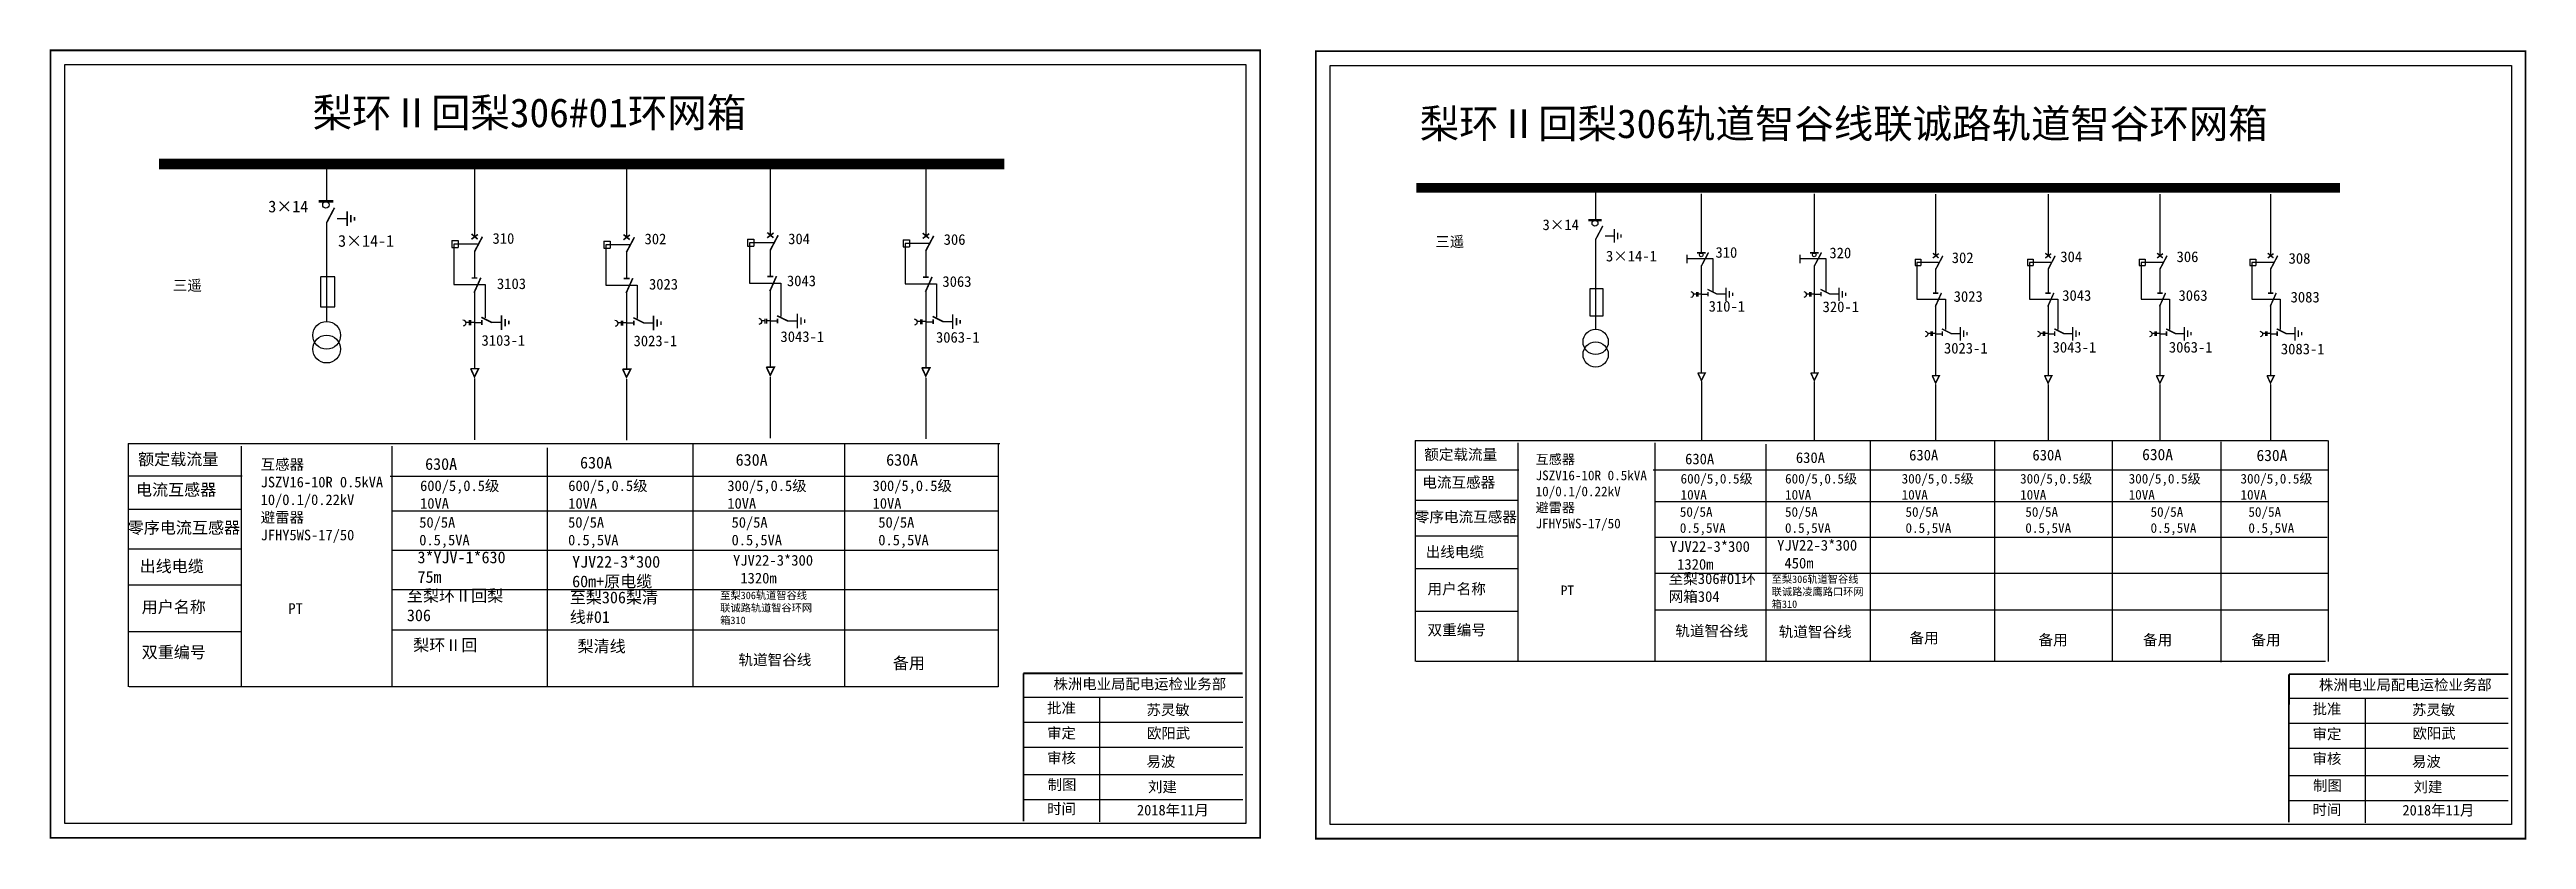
# Model space of a CAD drawing. Extents: x 12 to 417, y -223 to -37.
# Drawn here: x 160.2 to 417.1, y -125.6 to -43.6 of the extents above; entities that cross this region are included whole.
import ezdxf

# ---------------------------------------------------------------- set-up
doc = ezdxf.new("R2010")
doc.units = 0
doc.header["$LTSCALE"] = 0.774411
doc.linetypes.add('ACAD_ISO02W100', pattern=[15, 12, -3])
doc.linetypes.add('CENTER', pattern=[50.8, 31.75, -6.35, 6.35, -6.35])
doc.layers.get('0').update_dxf_attribs({"linetype": 'CONTINUOUS'})
doc.layers.add('2', color=7, linetype='CONTINUOUS')
doc.styles.add('hztxt_txtstyle_0.00_0_0', font='', dxfattribs={"bigfont": 'hztxt.shx'})
doc.styles.add('hztxt_txtstyle_2.70_0_0', font='simkai.ttf', dxfattribs={"height": 2.7})
doc.styles.add('字体', font='', dxfattribs={"height": 2.5})
doc.styles.get('hztxt_txtstyle_0.00_0_0').set_extended_font_data('hztxt')
doc.styles.get('字体').set_extended_font_data('KaiTi_GB2312')

msp = doc.modelspace()

# ---------------------------------------------------------------- texts
at = {"color": 0, "linetype": 'Continuous', "style": 'hztxt_txtstyle_2.70_0_0'}
for s, height, p in [('3×14', 1.22, (182.87, -60.53)), ('3×14', 1.109, (315.05, -62.37)), ('3×14-1', 1.22, (190.11, -64.1)), ('310', 1.109, (206.13, -63.79)), ('302', 1.109, (221.9, -63.84)), ('304', 1.109, (236.8, -63.83)), ('306', 1.109, (252.93, -63.9)), ('310', 1.109, (332.99, -65.24)), ('320', 1.109, (344.81, -65.29)), ('3×14-1', 1.109, (321.63, -65.62)), ('302', 1.109, (357.5, -65.79)), ('304', 1.109, (368.76, -65.69)), ('306', 1.109, (380.82, -65.69)), ('308', 1.109, (392.44, -65.86)), ('3103', 1.109, (206.59, -68.49)), ('3023', 1.109, (222.36, -68.54)), ('3043', 1.109, (236.67, -68.19)), ('3063', 1.109, (252.8, -68.26)), ('3023', 1.109, (357.7, -69.81)), ('3043', 1.109, (368.96, -69.71)), ('3063', 1.109, (381.02, -69.71)), ('3083', 1.109, (392.65, -69.88)), ('310-1', 1.109, (332.28, -70.83)), ('320-1', 1.109, (344.1, -70.88)), ('3103-1', 1.109, (204.99, -74.37)), ('3023-1', 1.109, (220.76, -74.42)), ('3043-1', 1.109, (236, -73.98)), ('3063-1', 1.109, (252.13, -74.05)), ('3023-1', 1.109, (356.69, -75.18)), ('3043-1', 1.109, (367.96, -75.08)), ('3063-1', 1.109, (380.02, -75.08)), ('3083-1', 1.109, (391.64, -75.26))]:
    msp.add_text(s, height=height, dxfattribs=at).set_placement(p)
at = {"color": 0, "linetype": 'Continuous', "attachment_point": 1}
for s, insert, char_height, width, style in [('{\\fSimSun|b0|i0|c134|p2;梨环Ⅱ回梨306#01环网箱}', (187.47, -48.69), 3, 85.7498, '字体'), ('{\\fSimSun|b0|i0|c134|p2;梨环Ⅱ回梨306轨道智谷线联诚路轨道智谷环网箱}', (302.31, -49.82), 3, 94.6448, '字体'), ('{\\fSimSun|b0|i0|c134|p2;三遥}', (303.92, -63.01), 1.1026, 8.5785, 'hztxt_txtstyle_0.00_0_0'), ('{\\fSimSun|b0|i0|c134|p2;三遥}', (172.97, -67.56), 1.1026, 8.5785, 'hztxt_txtstyle_0.00_0_0'), ('{\\fSimSun|b0|i0|c134|p2;额定载流量}', (169.37, -85.53), 1.2204, 19.6738, 'hztxt_txtstyle_2.70_0_0'), ('\\A1;{\\fSimSun|b0|i0|c134|p2;互感器\\PJSZV16-10R 0.5kVA\\P10/0.1/0.22kV\\P避雷器\\PJFHY5WS-17/50}', (182.08, -86.14), 1.0983, 20.2524, 'hztxt_txtstyle_2.70_0_0'), ('{\\fSimSun|b0|i0|c134|p2;630A}', (199.14, -86.03), 1.2204, 19.6738, 'hztxt_txtstyle_2.70_0_0'), ('{\\fSimSun|b0|i0|c134|p2;630A}', (215.21, -85.89), 1.2204, 19.6738, 'hztxt_txtstyle_2.70_0_0'), ('{\\fSimSun|b0|i0|c134|p2;630A}', (231.35, -85.6), 1.2204, 19.6738, 'hztxt_txtstyle_2.70_0_0'), ('{\\fSimSun|b0|i0|c134|p2;630A}', (246.96, -85.6), 1.2204, 19.6738, 'hztxt_txtstyle_2.70_0_0'), ('{\\fSimSun|b0|i0|c134|p2;额定载流量}', (302.78, -85.1), 1.1094, 17.8852, 'hztxt_txtstyle_2.70_0_0'), ('\\A1;{\\fSimSun|b0|i0|c134|p2;互感器\\PJSZV16-10R 0.5kVA\\P10/0.1/0.22kV\\P避雷器\\PJFHY5WS-17/50}', (314.33, -85.66), 0.9985, 18.4113, 'hztxt_txtstyle_2.70_0_0'), ('{\\fSimSun|b0|i0|c134|p2;630A}', (329.84, -85.56), 1.1094, 17.8852, 'hztxt_txtstyle_2.70_0_0'), ('{\\fSimSun|b0|i0|c134|p2;630A}', (341.33, -85.43), 1.1094, 17.8852, 'hztxt_txtstyle_2.70_0_0'), ('{\\fSimSun|b0|i0|c134|p2;630A}', (353.08, -85.16), 1.1094, 17.8852, 'hztxt_txtstyle_2.70_0_0'), ('{\\fSimSun|b0|i0|c134|p2;630A}', (365.87, -85.16), 1.1094, 17.8852, 'hztxt_txtstyle_2.70_0_0'), ('{\\fSimSun|b0|i0|c134|p2;630A}', (377.25, -85.07), 1.1757, 9.454, 'hztxt_txtstyle_0.00_0_0'), ('{\\fSimSun|b0|i0|c134|p2;630A}', (389.11, -85.16), 1.1757, 9.454, 'hztxt_txtstyle_0.00_0_0'), ('{\\fSimSun|b0|i0|c134|p2;电流互感器}', (169.15, -88.7), 1.2204, 19.6738, 'hztxt_txtstyle_2.70_0_0'), ('\\A1;{\\fSimSun|b0|i0|c134|p2;600/5,0.5级\\P10VA}', (198.62, -88.35), 1.0983, 20.2524, 'hztxt_txtstyle_2.70_0_0'), ('\\A1;{\\fSimSun|b0|i0|c134|p2;600/5,0.5级\\P10VA}', (213.99, -88.35), 1.0983, 20.2524, 'hztxt_txtstyle_2.70_0_0'), ('\\A1;{\\fSimSun|b0|i0|c134|p2;300/5,0.5级\\P10VA}', (230.49, -88.35), 1.0983, 20.2524, 'hztxt_txtstyle_2.70_0_0'), ('\\A1;{\\fSimSun|b0|i0|c134|p2;300/5,0.5级\\P10VA}', (245.56, -88.35), 1.0983, 20.2524, 'hztxt_txtstyle_2.70_0_0'), ('{\\fSimSun|b0|i0|c134|p2;电流互感器}', (302.58, -87.99), 1.1094, 17.8852, 'hztxt_txtstyle_2.70_0_0'), ('\\A1;{\\fSimSun|b0|i0|c134|p2;600/5,0.5级\\P10VA}', (329.37, -87.67), 0.9985, 18.4113, 'hztxt_txtstyle_2.70_0_0'), ('\\A1;{\\fSimSun|b0|i0|c134|p2;600/5,0.5级\\P10VA}', (340.21, -87.67), 0.9985, 18.4113, 'hztxt_txtstyle_2.70_0_0'), ('\\A1;{\\fSimSun|b0|i0|c134|p2;300/5,0.5级\\P10VA}', (352.3, -87.67), 0.9985, 18.4113, 'hztxt_txtstyle_2.70_0_0'), ('\\A1;{\\fSimSun|b0|i0|c134|p2;300/5,0.5级\\P10VA}', (364.59, -87.67), 0.9985, 18.4113, 'hztxt_txtstyle_2.70_0_0'), ('\\A1;{\\fSimSun|b0|i0|c134|p2;300/5,0.5级\\P10VA}', (375.85, -87.67), 0.9985, 18.4113, 'hztxt_txtstyle_2.70_0_0'), ('\\A1;{\\fSimSun|b0|i0|c134|p2;300/5,0.5级\\P10VA}', (387.45, -87.67), 0.9985, 18.4113, 'hztxt_txtstyle_2.70_0_0'), ('{\\fSimSun|b0|i0|c134|p2;零序电流互感器}', (168.29, -92.64), 1.2204, 19.6738, 'hztxt_txtstyle_2.70_0_0'), ('{\\fSimSun|b0|i0|c134|p2;50/5A\\P0.5,5VA}', (198.53, -92.15), 1.0983, 19.6738, 'hztxt_txtstyle_2.70_0_0'), ('{\\fSimSun|b0|i0|c134|p2;50/5A\\P0.5,5VA}', (213.97, -92.15), 1.0983, 19.6738, 'hztxt_txtstyle_2.70_0_0'), ('{\\fSimSun|b0|i0|c134|p2;50/5A\\P0.5,5VA}', (230.93, -92.15), 1.0983, 19.6738, 'hztxt_txtstyle_2.70_0_0'), ('{\\fSimSun|b0|i0|c134|p2;50/5A\\P0.5,5VA}', (246.15, -92.15), 1.0983, 19.6738, 'hztxt_txtstyle_2.70_0_0'), ('{\\fSimSun|b0|i0|c134|p2;零序电流互感器}', (301.8, -91.57), 1.1094, 17.8852, 'hztxt_txtstyle_2.70_0_0'), ('{\\fSimSun|b0|i0|c134|p2;50/5A\\P0.5,5VA}', (329.29, -91.12), 0.9985, 17.8852, 'hztxt_txtstyle_2.70_0_0'), ('{\\fSimSun|b0|i0|c134|p2;50/5A\\P0.5,5VA}', (340.2, -91.12), 0.9985, 17.8852, 'hztxt_txtstyle_2.70_0_0'), ('{\\fSimSun|b0|i0|c134|p2;50/5A\\P0.5,5VA}', (352.7, -91.12), 0.9985, 17.8852, 'hztxt_txtstyle_2.70_0_0'), ('{\\fSimSun|b0|i0|c134|p2;50/5A\\P0.5,5VA}', (365.13, -91.12), 0.9985, 17.8852, 'hztxt_txtstyle_2.70_0_0'), ('{\\fSimSun|b0|i0|c134|p2;50/5A\\P0.5,5VA}', (378.12, -91.12), 0.9985, 17.8852, 'hztxt_txtstyle_2.70_0_0'), ('{\\fSimSun|b0|i0|c134|p2;50/5A\\P0.5,5VA}', (388.27, -91.12), 0.9985, 17.8852, 'hztxt_txtstyle_2.70_0_0'), ('{\\fSimSun|b0|i0|c134|p2;出线电缆}', (302.93, -95.21), 1.1094, 17.8852, 'hztxt_txtstyle_2.70_0_0'), ('{\\fSimSun|b0|i0|c134|p2;YJV22-3*300 \\P 1320m}', (328.26, -94.65), 1.1094, 17.8852, 'hztxt_txtstyle_2.70_0_0'), ('{\\fSimSun|b0|i0|c134|p2;YJV22-3*300 \\P 450m}', (339.39, -94.52), 1.1094, 17.8852, 'hztxt_txtstyle_2.70_0_0'), ('{\\fSimSun|b0|i0|c134|p2;出线电缆}', (169.53, -96.64), 1.2204, 19.6738, 'hztxt_txtstyle_2.70_0_0'), ('3*YJV-1*630\\P75m', (198.35, -95.72), 1.2204, 19.6738, 'hztxt_txtstyle_2.70_0_0'), ('YJV22-3*300\\P60m+原电缆', (214.39, -96.18), 1.2204, 19.6738, 'hztxt_txtstyle_2.70_0_0'), ('{\\fSimSun|b0|i0|c134|p2;YJV22-3*300 \\P 1320m}', (231.08, -96.08), 1.1094, 17.8852, 'hztxt_txtstyle_2.70_0_0'), ('{\\fSimSun|b0|i0|c134|p2;至梨环Ⅱ回梨306}', (197.25, -99.7), 1.2204, 10.5639, 'hztxt_txtstyle_2.70_0_0'), ('{\\fSimSun|b0|i0|c134|p2;至梨306梨清线#01}', (214.15, -99.88), 1.2204, 10.5639, 'hztxt_txtstyle_2.70_0_0'), ('{\\fSimSun|b0|i0|c134|p2;至梨306轨道智谷线联诚路轨道智谷环网箱310}', (229.75, -99.89), 0.7766, 9.9725, 'hztxt_txtstyle_2.70_0_0'), ('{\\fSimSun|b0|i0|c134|p2;用户名称}', (303.12, -99.05), 1.1094, 17.8852, 'hztxt_txtstyle_2.70_0_0'), ('{\\fSimSun|b0|i0|c134|p2;PT}', (316.95, -99.25), 1.0024, 7.7986, 'hztxt_txtstyle_0.00_0_0'), ('{\\fSimSun|b0|i0|c134|p2;至梨306#01环网箱304}', (328.13, -97.99), 1.1094, 9.6036, 'hztxt_txtstyle_2.70_0_0'), ('{\\fSimSun|b0|i0|c134|p2;至梨306轨道智谷线联诚路凌鹰路口环网箱310}', (338.82, -98.21), 0.7766, 9.9725, 'hztxt_txtstyle_2.70_0_0'), ('{\\fSimSun|b0|i0|c134|p2;用户名称}', (169.74, -100.87), 1.2204, 19.6738, 'hztxt_txtstyle_2.70_0_0'), ('{\\fSimSun|b0|i0|c134|p2;PT}', (184.95, -101.09), 1.1026, 8.5785, 'hztxt_txtstyle_0.00_0_0'), ('{\\fSimSun|b0|i0|c134|p2;梨环Ⅱ回}', (197.9, -104.82), 1.2204, 10.5639, 'hztxt_txtstyle_2.70_0_0'), ('{\\fSimSun|b0|i0|c134|p2;梨清线}', (214.95, -104.95), 1.2204, 10.5639, 'hztxt_txtstyle_2.70_0_0'), ('{\\fSimSun|b0|i0|c134|p2;双重编号}', (303.12, -103.31), 1.1094, 17.8852, 'hztxt_txtstyle_2.70_0_0'), ('{\\fSimSun|b0|i0|c134|p2;轨道智谷线}', (328.82, -103.4), 1.1094, 17.8852, 'hztxt_txtstyle_2.70_0_0'), ('{\\fSimSun|b0|i0|c134|p2;轨道智谷线}', (339.55, -103.49), 1.1094, 17.8852, 'hztxt_txtstyle_2.70_0_0'), ('{\\fSimSun|b0|i0|c134|p2;备用}', (353.12, -104.13), 1.1094, 17.8852, 'hztxt_txtstyle_2.70_0_0'), ('{\\fSimSun|b0|i0|c134|p2;备用}', (366.5, -104.34), 1.1094, 17.8852, 'hztxt_txtstyle_2.70_0_0'), ('{\\fSimSun|b0|i0|c134|p2;备用}', (377.34, -104.34), 1.1094, 17.8852, 'hztxt_txtstyle_2.70_0_0'), ('{\\fSimSun|b0|i0|c134|p2;备用}', (388.58, -104.34), 1.1094, 17.8852, 'hztxt_txtstyle_2.70_0_0'), ('{\\fSimSun|b0|i0|c134|p2;双重编号}', (169.74, -105.56), 1.2204, 19.6738, 'hztxt_txtstyle_2.70_0_0'), ('{\\fSimSun|b0|i0|c134|p2;轨道智谷线}', (231.64, -106.4), 1.1094, 17.8852, 'hztxt_txtstyle_2.70_0_0'), ('{\\fSimSun|b0|i0|c134|p2;备用}', (247.66, -106.69), 1.2204, 19.6738, 'hztxt_txtstyle_2.70_0_0'), ('株洲电业局配电运检业务部', (264.32, -108.92), 1.0944, 29.9201, '字体'), ('株洲电业局配电运检业务部', (395.59, -109.01), 1.0944, 29.9201, '字体'), ('{\\fKaiTi_GB2312|b0|i0|c134|p49;批准}', (263.66, -111.42), 1.0944, 8.5588, '字体'), ('{\\fSimSun|b0|i0|c134|p2;苏灵敏}', (273.97, -111.6), 1.0944, 8.5588, '字体'), ('{\\fKaiTi_GB2312|b0|i0|c134|p49;批准}', (394.93, -111.51), 1.0944, 8.5588, '字体'), ('{\\fSimSun|b0|i0|c134|p2;苏灵敏}', (405.24, -111.6), 1.0944, 8.5588, '字体'), ('\\f\uffbfﾬￌﾣﾤ_GB2312|b0|i0|c134|p49;审定', (263.66, -114.02), 1.0944, 8.5588, '字体'), ('{\\fSimSun|b0|i0|c134|p2;欧阳武}', (274.02, -114.03), 1.0944, 8.5588, '字体'), ('\\f\uffbfﾬￌﾣﾤ_GB2312|b0|i0|c134|p49;审定', (394.93, -114.11), 1.0944, 8.5588, '字体'), ('{\\fSimSun|b0|i0|c134|p2;欧阳武}', (405.29, -114.04), 1.0944, 8.5588, '字体'), ('\\f\uffbfﾬￌﾣﾤ_GB2312|b0|i0|c134|p49;审核', (263.66, -116.59), 1.0944, 8.5588, '字体'), ('易波', (273.97, -116.97), 1.094, 8.5588, '字体'), ('\\f\uffbfﾬￌﾣﾤ_GB2312|b0|i0|c134|p49;审核', (394.93, -116.68), 1.0944, 8.5588, '字体'), ('易波', (405.24, -116.98), 1.094, 8.5588, '字体'), ('\\f\uffbfﾬￌﾣﾤ_GB2312|b0|i0|c134|p49;制图', (263.71, -119.37), 1.0944, 8.5588, '字体'), ('{\\fSimSun|b0|i0|c134|p2;刘建}', (274.13, -119.6), 1.0944, 8.5588, '字体'), ('\\f\uffbfﾬￌﾣﾤ_GB2312|b0|i0|c134|p49;制图', (394.98, -119.46), 1.0944, 8.5588, '字体'), ('{\\fSimSun|b0|i0|c134|p2;刘建}', (405.4, -119.61), 1.0944, 8.5588, '字体'), ('\\f\uffbfﾬￌﾣﾤ_GB2312|b0|i0|c134|p49;时间', (263.66, -121.88), 1.0944, 8.5588, '字体'), ('2018{\\fSimSun|b0|i0|c134|p2;年}11{\\fSimSun|b0|i0|c134|p2;月}', (272.98, -122.01), 1.0944, 16.0081, '字体'), ('\\f\uffbfﾬￌﾣﾤ_GB2312|b0|i0|c134|p49;时间', (394.93, -121.97), 1.0944, 8.5588, '字体'), ('2018{\\fSimSun|b0|i0|c134|p2;年}11{\\fSimSun|b0|i0|c134|p2;月}', (404.25, -122.02), 1.0944, 16.0081, '字体')]:
    msp.add_mtext(s, dxfattribs=dict(at, insert=insert, char_height=char_height, width=width, style=style))

# ---------------------------------------------------------------- blocks, each defined once
blk = doc.blocks.new('JD')
for points in [[(-2, 0.2), (-2, -0.2), (2, 0.2), (2, -0.2)], [(1, -1.2), (1, -0.8), (-1, -1.2), (-1, -0.8)], [(-0.5, -1.8), (-0.5, -2.2), (0.5, -1.8), (0.5, -2.2)]]:
    blk.add_trace(points)

# ---------------------------------------------------------------- linework, layer by layer
at = {"color": 0}
for p, q in [((188.9, -55.71), (188.9, -59.33)), ((204.26, -56.02), (204.26, -63.08)), ((220.02, -56.07), (220.02, -63.13)), ((234.94, -55.86), (234.94, -62.92)), ((251.07, -55.94), (251.07, -62.99)), ((320.54, -57.99), (320.54, -61.28)), ((331.52, -58.6), (331.52, -64.71)), ((343.24, -58.6), (343.24, -64.71)), ((355.83, -58.63), (355.83, -65.05)), ((367.49, -58.63), (367.49, -65.05)), ((379.08, -58.63), (379.08, -65.05)), ((390.56, -58.63), (390.56, -65.05)), ((188.92, -61.57), (188.92, -71.82)), ((190, -61.16), (191.04, -61.16)), ((201.91, -63.46), (202.57, -63.46)), ((201.91, -63.46), (201.91, -64.19)), ((201.91, -64.19), (202.57, -64.19)), ((202.57, -63.46), (202.57, -64.19)), ((217.68, -63.51), (218.34, -63.51)), ((217.68, -63.51), (217.68, -64.24)), ((218.34, -63.51), (218.34, -64.24)), ((232.59, -63.3), (233.25, -63.3)), ((232.59, -63.3), (232.59, -64.03)), ((232.59, -64.03), (233.25, -64.03)), ((233.25, -63.3), (233.25, -64.03)), ((248.73, -63.37), (249.38, -63.37)), ((248.73, -63.37), (248.73, -64.11)), ((248.73, -64.11), (249.38, -64.11)), ((249.38, -63.37), (249.38, -64.11)), ((320.55, -63.32), (320.55, -72.64)), ((321.54, -62.95), (322.48, -62.95)), ((204.26, -64.58), (204.26, -67.3)), ((217.68, -64.24), (218.34, -64.24)), ((220.02, -64.63), (220.02, -67.35)), ((234.94, -64.42), (234.94, -67.14)), ((251.07, -64.49), (251.07, -67.21)), ((331.52, -66.07), (331.52, -77.17)), ((343.24, -66.07), (343.24, -77.17)), ((353.7, -65.39), (354.3, -65.39)), ((353.7, -65.39), (353.7, -66.06)), ((353.7, -66.06), (354.3, -66.06)), ((354.3, -65.39), (354.3, -66.06)), ((355.83, -66.41), (355.83, -68.88)), ((365.36, -65.39), (365.95, -65.39)), ((365.36, -65.39), (365.36, -66.06)), ((365.36, -66.06), (365.95, -66.06)), ((365.95, -65.39), (365.95, -66.06)), ((367.49, -66.41), (367.49, -68.88)), ((376.95, -65.39), (377.55, -65.39)), ((376.95, -65.39), (376.95, -66.06)), ((376.95, -66.06), (377.55, -66.06)), ((377.55, -65.39), (377.55, -66.06)), ((379.08, -66.41), (379.08, -68.88)), ((388.43, -65.39), (389.03, -65.39)), ((388.43, -65.39), (388.43, -66.06)), ((388.43, -66.06), (389.03, -66.06)), ((389.03, -65.39), (389.03, -66.06)), ((390.56, -66.41), (390.56, -68.88)), ((204.26, -68.66), (204.26, -76.7)), ((220.02, -68.71), (220.02, -76.75)), ((234.94, -68.5), (234.94, -76.54)), ((251.07, -68.58), (251.07, -76.61)), ((331.52, -69.02), (332.21, -69.02)), ((333.11, -69), (334.06, -69)), ((343.24, -69.02), (343.93, -69.02)), ((344.83, -69), (345.77, -69)), ((206.01, -71.94), (207.04, -71.94)), ((234.94, -71.8), (235.7, -71.8)), ((236.69, -71.78), (237.72, -71.78)), ((251.07, -71.88), (251.83, -71.88)), ((252.82, -71.85), (253.86, -71.85)), ((355.83, -70.12), (355.83, -77.43)), ((367.49, -70.12), (367.49, -77.43)), ((379.08, -70.12), (379.08, -77.43)), ((390.56, -70.12), (390.56, -77.43)), ((204.26, -71.96), (205.02, -71.96)), ((220.02, -72.01), (220.78, -72.01)), ((221.78, -71.99), (222.81, -71.99)), ((355.83, -73.12), (356.52, -73.12)), ((357.42, -73.1), (358.36, -73.1)), ((367.49, -73.12), (368.18, -73.12)), ((369.08, -73.1), (370.02, -73.1)), ((379.08, -73.12), (379.77, -73.12)), ((380.68, -73.1), (381.62, -73.1)), ((390.56, -73.12), (391.25, -73.12)), ((392.15, -73.1), (393.1, -73.1)), ((312.6, -87.27), (301.89, -87.27)), ((180.17, -87.92), (168.39, -87.92)), ((180.12, -91.38), (168.35, -91.38)), ((312.56, -90.42), (301.85, -90.42)), ((312.56, -94.13), (301.85, -94.13)), ((180.12, -95.47), (168.35, -95.47)), ((312.52, -97.53), (301.81, -97.53)), ((180.08, -99.2), (168.3, -99.2)), ((312.55, -101.94), (301.85, -101.94)), ((180.12, -104.05), (168.35, -104.05))]:
    msp.add_line(p, q, dxfattribs=at)
at = {"color": 0, "linetype": 'ACAD_ISO02W100'}
for p, q in [((204.59, -63.84), (202.12, -63.84)), ((202.12, -63.84), (202.12, -68.03)), ((220.35, -63.89), (217.89, -63.89)), ((217.89, -63.89), (217.89, -68.08)), ((235.26, -63.68), (232.8, -63.68)), ((232.8, -63.68), (232.8, -67.88)), ((251.4, -63.76), (248.94, -63.76)), ((248.94, -63.76), (248.94, -67.95)), ((356.13, -65.74), (353.89, -65.74)), ((353.89, -65.74), (353.89, -69.55)), ((367.79, -65.74), (365.55, -65.74)), ((365.55, -65.74), (365.55, -69.55)), ((379.38, -65.74), (377.14, -65.74)), ((377.14, -65.74), (377.14, -69.55)), ((390.86, -65.74), (388.62, -65.74)), ((388.62, -65.74), (388.62, -69.55)), ((202.12, -68.03), (205.37, -68.03)), ((205.37, -68.03), (205.37, -71.49)), ((217.89, -68.08), (221.14, -68.08)), ((221.14, -68.08), (221.14, -71.54)), ((232.8, -67.88), (236.05, -67.88)), ((236.05, -67.88), (236.05, -71.33)), ((248.94, -67.95), (252.19, -67.95)), ((252.19, -67.95), (252.19, -71.4)), ((353.89, -69.55), (356.84, -69.55)), ((356.84, -69.55), (356.84, -72.69)), ((365.55, -69.55), (368.5, -69.55)), ((368.5, -69.55), (368.5, -72.69)), ((377.14, -69.55), (380.1, -69.55)), ((380.1, -69.55), (380.1, -72.69)), ((388.62, -69.55), (391.58, -69.55)), ((391.58, -69.55), (391.58, -72.69))]:
    msp.add_line(p, q, dxfattribs=at)
at = {"color": 0, "linetype": 'CENTER'}
for p, q in [((204.26, -77.78), (204.26, -84.12)), ((220.03, -77.83), (220.03, -84.17)), ((234.94, -77.62), (234.94, -83.96)), ((251.07, -77.69), (251.07, -84.03)), ((331.53, -78.07), (331.53, -84.21)), ((343.24, -78.07), (343.24, -84.21)), ((355.83, -78.41), (355.83, -84.17)), ((367.49, -78.41), (367.49, -84.17)), ((379.09, -78.41), (379.09, -84.17)), ((390.56, -78.41), (390.56, -84.17))]:
    msp.add_line(p, q, dxfattribs=at)
at = {"color": 0, "linetype": 'Continuous'}
for p, q in [((168.32, -84.53), (258.76, -84.53)), ((168.37, -109.76), (168.37, -84.53)), ((226.92, -84.58), (226.92, -109.76)), ((242.65, -84.58), (242.65, -109.76)), ((258.59, -84.59), (258.59, -109.78)), ((301.83, -84.19), (396.49, -84.19)), ((301.87, -107.13), (301.87, -84.19)), ((312.5, -84.44), (312.5, -107.13)), ((326.71, -84.44), (326.71, -107.13)), ((338.23, -84.59), (338.23, -107.12)), ((349.05, -84.23), (349.05, -107.13)), ((361.95, -84.23), (361.95, -107.13)), ((374.15, -84.25), (374.15, -107.14)), ((385.41, -84.33), (385.41, -107.22)), ((396.55, -84.21), (396.55, -107.15)), ((180.06, -84.8), (180.06, -109.76)), ((195.69, -84.8), (195.69, -109.76)), ((211.8, -84.97), (211.8, -109.75)), ((326.53, -87.26), (396.52, -87.26)), ((195.5, -87.9), (258.59, -87.9)), ((195.69, -91.52), (258.59, -91.52)), ((326.71, -90.55), (396.55, -90.55)), ((326.71, -94.23), (396.43, -94.23)), ((195.69, -95.57), (258.59, -95.57)), ((195.69, -99.68), (258.59, -99.68)), ((326.71, -97.96), (396.62, -97.96)), ((326.71, -101.76), (396.52, -101.76)), ((195.69, -103.85), (258.59, -103.85)), ((396.28, -107.13), (301.95, -107.13)), ((258.59, -109.76), (168.45, -109.76)), ((261.21, -110.85), (283.96, -110.85)), ((269.11, -110.85), (269.11, -123.79)), ((392.48, -110.94), (415.23, -110.94)), ((400.38, -110.94), (400.38, -123.88)), ((261.21, -113.45), (283.96, -113.45)), ((392.48, -113.54), (415.23, -113.54)), ((261.21, -116.04), (283.96, -116.04)), ((392.48, -116.13), (415.23, -116.13)), ((261.21, -118.87), (283.96, -118.87)), ((392.48, -118.96), (415.23, -118.96)), ((261.21, -121.46), (283.96, -121.46)), ((392.48, -121.55), (415.23, -121.55))]:
    msp.add_line(p, q, dxfattribs=at)
at = {"color": 0, "linetype": 'Continuous', "const_width": 0.182}
for points in [[(160.27, -43.72), (285.75, -43.72), (285.75, -125.43), (160.27, -125.43)], [(291.54, -43.81), (417.02, -43.81), (417.02, -125.52), (291.54, -125.52)]]:
    msp.add_lwpolyline(points, close=True, dxfattribs=at)
at = {"color": 0, "linetype": 'Continuous'}
for points in [[(161.75, -45.2), (284.28, -45.2), (284.28, -123.95), (161.75, -123.95)], [(293.02, -45.29), (415.55, -45.29), (415.55, -124.04), (293.02, -124.04)]]:
    msp.add_lwpolyline(points, close=True, dxfattribs=at)
at = {"color": 0}
for points, const_width in [([(171.53, -55.51), (259.21, -55.51)], 1.1), ([(301.95, -57.99), (397.79, -57.99)], 0.998), ([(188.08, -59.38), (189.62, -59.38)], 0.261), ([(188.92, -61.61), (189.74, -60.05)], 0.165), ([(319.79, -61.33), (321.19, -61.33)], 0.238), ([(203.94, -63.32), (204.61, -62.82)], 0.165), ([(203.95, -62.77), (204.59, -63.31)], 0.165), ([(204.26, -64.62), (205.08, -63.06)], 0.165), ([(219.72, -62.83), (220.36, -63.36)], 0.165), ([(219.71, -63.38), (220.38, -62.87)], 0.165), ([(220.02, -64.67), (220.85, -63.11)], 0.165), ([(234.62, -63.17), (235.29, -62.67)], 0.165), ([(234.63, -62.62), (235.27, -63.16)], 0.165), ([(234.94, -64.46), (235.76, -62.9)], 0.165), ([(250.76, -63.24), (251.43, -62.74)], 0.165), ([(250.76, -62.69), (251.41, -63.23)], 0.165), ([(251.07, -64.53), (251.89, -62.97)], 0.165), ([(320.55, -63.36), (321.3, -61.94)], 0.15), ([(331.08, -64.73), (331.96, -64.73)], 0.15), ([(331.52, -66.11), (332.27, -64.69)], 0.15), ([(342.8, -64.73), (343.68, -64.73)], 0.15), ([(343.24, -66.11), (343.99, -64.69)], 0.15), ([(355.55, -64.77), (356.14, -65.26)], 0.15), ([(355.54, -65.27), (356.15, -64.81)], 0.15), ([(355.83, -66.45), (356.58, -65.03)], 0.15), ([(367.21, -64.77), (367.79, -65.26)], 0.15), ([(367.2, -65.27), (367.81, -64.81)], 0.15), ([(367.49, -66.45), (368.23, -65.03)], 0.15), ([(378.8, -65.27), (379.41, -64.81)], 0.15), ([(378.8, -64.77), (379.39, -65.26)], 0.15), ([(379.08, -66.45), (379.83, -65.03)], 0.15), ([(390.28, -65.27), (390.88, -64.81)], 0.15), ([(390.28, -64.77), (390.87, -65.26)], 0.15), ([(390.56, -66.45), (391.31, -65.03)], 0.15), ([(203.96, -67.34), (204.57, -67.34)], 0.165), ([(204.22, -68.86), (204.92, -67.31)], 0.165), ([(219.73, -67.39), (220.34, -67.39)], 0.165), ([(219.99, -68.91), (220.68, -67.36)], 0.165), ([(234.64, -67.19), (235.25, -67.19)], 0.165), ([(234.9, -68.71), (235.59, -67.15)], 0.165), ([(250.77, -67.26), (251.38, -67.26)], 0.165), ([(251.04, -68.78), (251.73, -67.22)], 0.165), ([(332.17, -68.52), (333.17, -69.02)], 0.15), ([(332.21, -68.79), (332.21, -69.25)], 0.15), ([(343.89, -68.52), (344.89, -69.02)], 0.15), ([(343.93, -68.79), (343.93, -69.25)], 0.15), ([(355.56, -68.92), (356.11, -68.92)], 0.15), ([(355.8, -70.3), (356.43, -68.89)], 0.15), ([(367.22, -68.92), (367.77, -68.92)], 0.15), ([(367.46, -70.3), (368.09, -68.89)], 0.15), ([(378.81, -68.92), (379.37, -68.92)], 0.15), ([(379.05, -70.3), (379.68, -68.89)], 0.15), ([(390.29, -68.92), (390.85, -68.92)], 0.15), ([(390.53, -70.3), (391.16, -68.89)], 0.15), ([(204.97, -71.41), (206.07, -71.96)], 0.165), ([(205.02, -71.71), (205.02, -72.21)], 0.165), ([(220.74, -71.46), (221.84, -72.01)], 0.165), ([(220.78, -71.76), (220.78, -72.27)], 0.165), ([(235.65, -71.26), (236.75, -71.8)], 0.165), ([(235.7, -71.55), (235.7, -72.06)], 0.165), ([(251.79, -71.33), (252.89, -71.88)], 0.165), ([(251.83, -71.62), (251.83, -72.13)], 0.165), ([(356.48, -72.62), (357.48, -73.12)], 0.15), ([(356.52, -72.89), (356.52, -73.35)], 0.15), ([(368.14, -72.62), (369.14, -73.12)], 0.15), ([(368.18, -72.89), (368.18, -73.35)], 0.15), ([(379.74, -72.62), (380.73, -73.12)], 0.15), ([(379.77, -72.89), (379.77, -73.35)], 0.15), ([(391.21, -72.62), (392.21, -73.12)], 0.15), ([(391.25, -72.89), (391.25, -73.35)], 0.15), ([(203.85, -76.75), (204.69, -76.75), (204.26, -77.6), (203.86, -76.73)], 0.165), ([(219.62, -76.8), (220.46, -76.8), (220.03, -77.65), (219.63, -76.78)], 0.165), ([(234.53, -76.59), (235.37, -76.59), (234.94, -77.44), (234.54, -76.58)], 0.165), ([(250.66, -76.66), (251.5, -76.66), (251.07, -77.51), (250.67, -76.65)], 0.165), ([(331.15, -77.19), (331.92, -77.19), (331.53, -77.97), (331.16, -77.18)], 0.15), ([(342.87, -77.19), (343.63, -77.19), (343.24, -77.97), (342.88, -77.18)], 0.15), ([(355.46, -77.47), (356.22, -77.47), (355.83, -78.25), (355.47, -77.46)], 0.15), ([(367.12, -77.47), (367.88, -77.47), (367.49, -78.25), (367.13, -77.46)], 0.15), ([(378.72, -77.47), (379.48, -77.47), (379.09, -78.25), (378.72, -77.46)], 0.15), ([(390.19, -77.47), (390.95, -77.47), (390.56, -78.25), (390.2, -77.46)], 0.15)]:
    msp.add_lwpolyline(points, dxfattribs=dict(at, const_width=const_width))
for points in [[(330.01, -64.95), (330.01, -65.79)], [(341.73, -64.95), (341.73, -65.79)], [(188.27, -67.25), (188.27, -70.33), (189.79, -70.33), (189.79, -67.21), (188.27, -67.21)], [(319.96, -68.48), (319.96, -71.28), (321.34, -71.28), (321.34, -68.45), (319.96, -68.45)], [(331.02, -69.01), (330.7, -69.01)], [(331.02, -68.8), (331.02, -69.26)], [(331.16, -68.8), (331.16, -69.26)], [(331.52, -69.01), (331.16, -69.01)], [(342.74, -69.01), (342.42, -69.01)], [(342.74, -68.8), (342.74, -69.26)], [(342.88, -68.8), (342.88, -69.26)], [(343.24, -69.01), (342.88, -69.01)], [(203.7, -71.72), (203.7, -72.22)], [(203.86, -71.72), (203.86, -72.22)], [(219.47, -71.77), (219.47, -72.27)], [(219.62, -71.77), (219.62, -72.27)], [(234.38, -71.8), (234.03, -71.8)], [(234.38, -71.57), (234.38, -72.07)], [(234.54, -71.57), (234.54, -72.07)], [(234.93, -71.8), (234.54, -71.8)], [(250.52, -71.87), (250.17, -71.87)], [(250.52, -71.64), (250.52, -72.14)], [(250.67, -71.64), (250.67, -72.14)], [(251.07, -71.87), (250.67, -71.87)], [(203.7, -71.95), (203.35, -71.95)], [(204.25, -71.95), (203.86, -71.95)], [(219.47, -72.01), (219.12, -72.01)], [(220.02, -72.01), (219.62, -72.01)], [(355.32, -73.11), (355.01, -73.11)], [(355.32, -72.9), (355.32, -73.36)], [(355.46, -72.9), (355.46, -73.36)], [(355.83, -73.11), (355.46, -73.11)], [(366.98, -73.11), (366.67, -73.11)], [(366.98, -72.9), (366.98, -73.36)], [(367.12, -72.9), (367.12, -73.36)], [(367.48, -73.11), (367.12, -73.11)], [(378.58, -73.11), (378.26, -73.11)], [(378.58, -72.9), (378.58, -73.36)], [(378.72, -72.9), (378.72, -73.36)], [(379.08, -73.11), (378.72, -73.11)], [(390.06, -73.11), (389.74, -73.11)], [(390.06, -72.9), (390.06, -73.36)], [(390.2, -72.9), (390.2, -73.36)], [(390.56, -73.11), (390.2, -73.11)]]:
    msp.add_lwpolyline(points, dxfattribs=at)
at = {"color": 0, "linetype": 'ACAD_ISO02W100'}
for points in [[(332.75, -68.78), (332.75, -65.37), (330.01, -65.37)], [(344.47, -68.78), (344.47, -65.37), (341.73, -65.37)]]:
    msp.add_lwpolyline(points, dxfattribs=at)
at = {"color": 0}
for points in [[(330.43, -68.75, -0.877934), (330.45, -69.36)], [(342.15, -68.75, -0.877934), (342.16, -69.36)], [(203.06, -71.67, -0.877934), (203.07, -72.34)], [(218.83, -71.72, -0.877934), (218.84, -72.39)], [(233.74, -71.51, -0.877934), (233.75, -72.18)], [(249.87, -71.58, -0.877934), (249.89, -72.25)], [(354.74, -72.86, -0.877934), (354.75, -73.46)], [(366.4, -72.86, -0.877934), (366.41, -73.46)], [(378, -72.86, -0.877934), (378.01, -73.46)], [(389.47, -72.86, -0.877934), (389.48, -73.46)]]:
    msp.add_lwpolyline(points, format="xyb", dxfattribs=at)
at = {"color": 0, "linetype": 'Continuous', "const_width": 0.182}
for points in [[(261.21, -108.37), (261.2, -123.74)], [(261.21, -108.37), (283.96, -108.37)], [(392.48, -108.46), (392.47, -123.83)], [(392.48, -108.46), (415.23, -108.46)]]:
    msp.add_lwpolyline(points, dxfattribs=at)
at = {"color": 0}
for centre, radius in [((188.85, -59.75), 0.335), ((320.49, -61.66), 0.305), ((331.52, -64.94), 0.192), ((343.24, -64.94), 0.192)]:
    msp.add_circle(centre, radius, dxfattribs=at)
at = {"layer": '2', "color": 0}
for centre, radius in [((188.93, -73.29), 1.44), ((188.93, -74.72), 1.44), ((320.56, -73.97), 1.31), ((320.56, -75.28), 1.31)]:
    msp.add_circle(centre, radius, dxfattribs=at)

# ---------------------------------------------------------------- block references
at = {"color": 0, "rotation": 90}
for p, xscale, yscale, zscale in [((191.05, -61.19), 0.3844120780053828, 0.3844120780053828, 0.3844120780054647), ((322.49, -62.97), 0.3494655254594932, 0.3494655254594932, 0.3494655254595134), ((334.07, -69.03), 0.3494655254594932, 0.3494655254594932, 0.3494655254595134), ((345.79, -69.03), 0.3494655254594932, 0.3494655254594932, 0.3494655254595134), ((207.06, -71.97), 0.3844120780053828, 0.3844120780053828, 0.3844120780054647), ((222.83, -72.02), 0.3844120780053828, 0.3844120780053828, 0.3844120780054647), ((237.74, -71.81), 0.3844120780053828, 0.3844120780053828, 0.3844120780054647), ((253.87, -71.88), 0.3844120780053828, 0.3844120780053828, 0.3844120780054647), ((358.38, -73.13), 0.3494655254594932, 0.3494655254594932, 0.3494655254595134), ((370.03, -73.13), 0.3494655254594932, 0.3494655254594932, 0.3494655254595134), ((381.63, -73.13), 0.3494655254594932, 0.3494655254594932, 0.3494655254595134), ((393.11, -73.13), 0.3494655254594932, 0.3494655254594932, 0.3494655254595134)]:
    msp.add_blockref('JD', p, dxfattribs=dict(at, xscale=xscale, yscale=yscale, zscale=zscale))

msp.set_redraw_order([(e.dxf.handle, doc.entitydb.next_handle()) for e in msp.query("TEXT MTEXT ATTDEF DIMENSION ARC_DIMENSION")])  # texts and dimensions are drawn at this point

doc.saveas('drawing.dxf')
